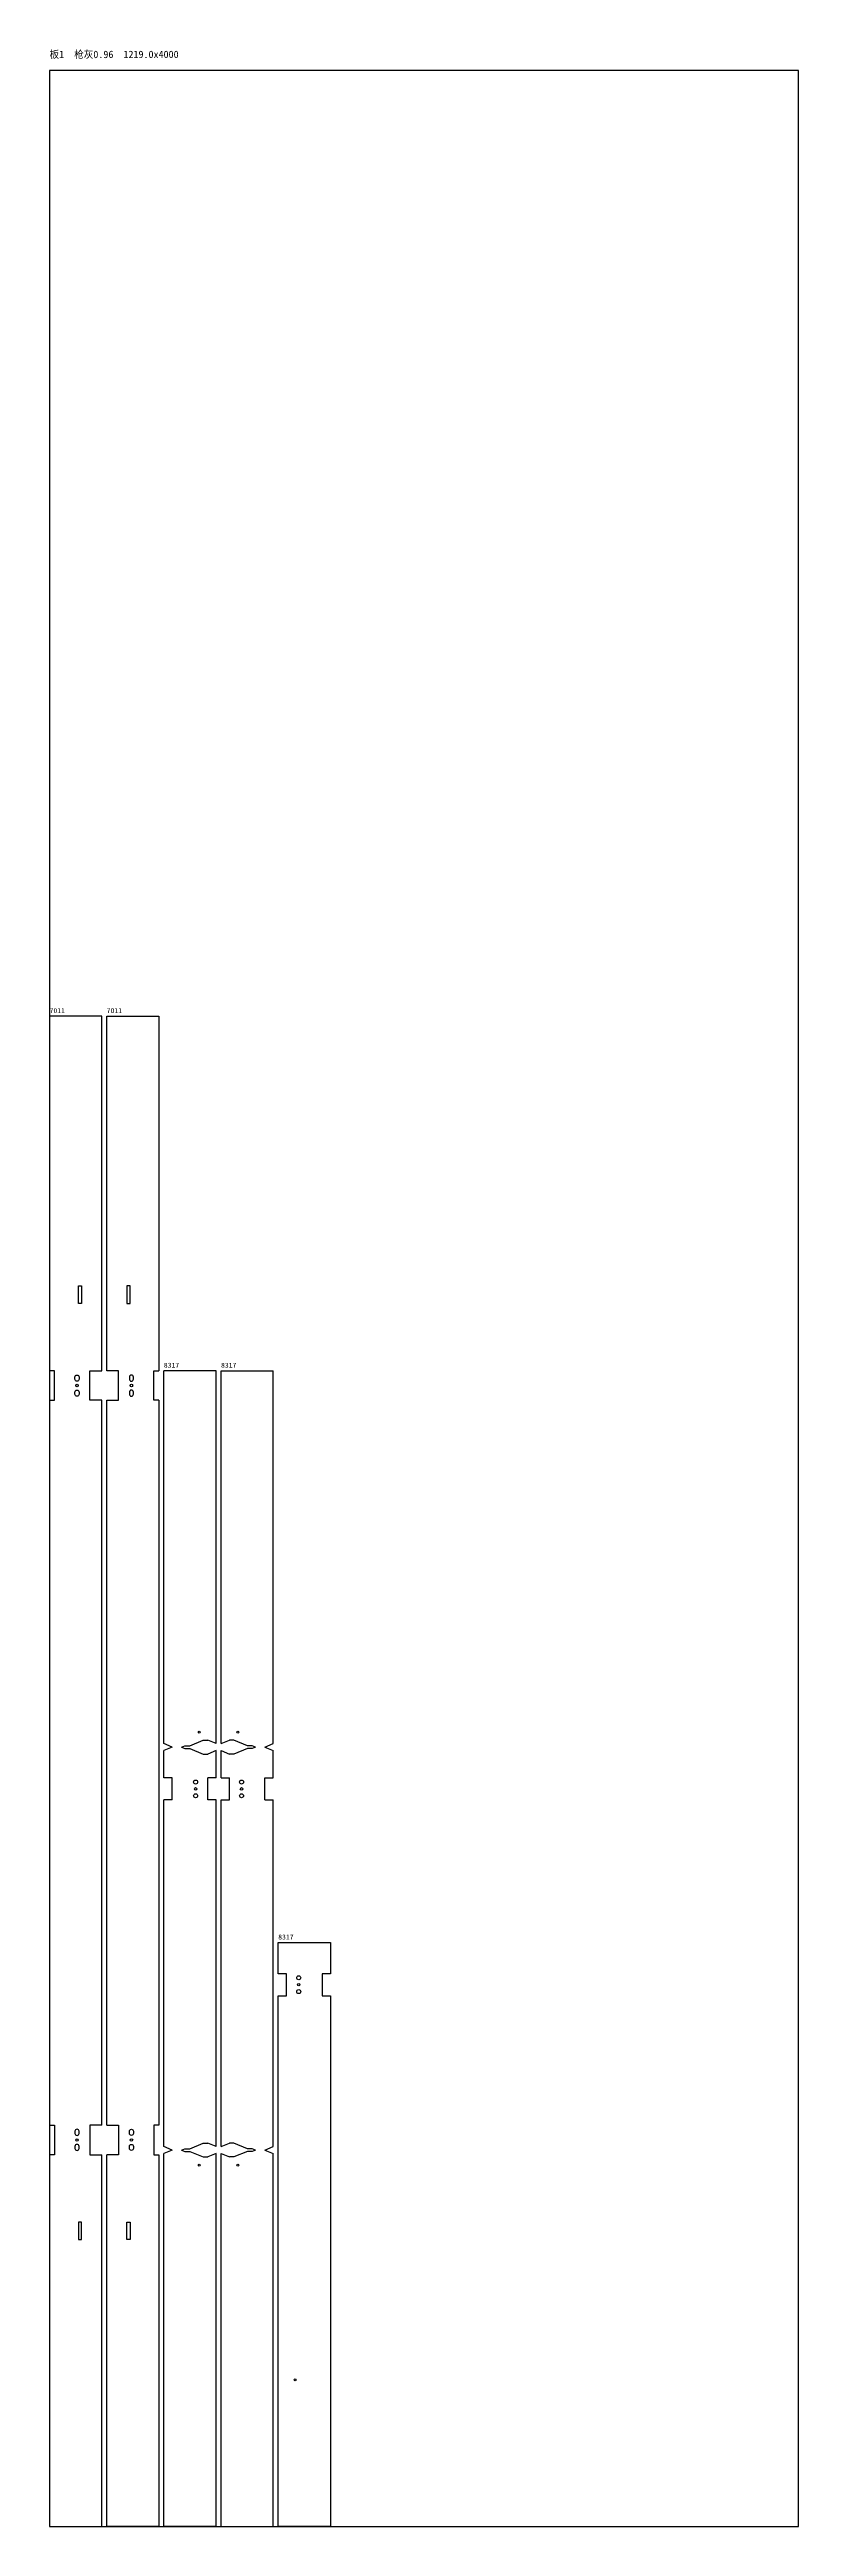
# Model space of a CAD drawing. Header units: metres. Extents: x 0 to 1219, y 0 to 4034.
import ezdxf

# ---------------------------------------------------------------- set-up
doc = ezdxf.new("R2010")
doc.units = ezdxf.units.M
doc.layers.add('00铝单板', color=3, linetype='Continuous')

# ---------------------------------------------------------------- blocks, each defined once
blk = doc.blocks.new('KB__-__-7011-__1_1')
at = {"color": 7}
for points in [[(47, 1991.9), (47, 2020.3), (52.2, 2020.3), (52.2, 1991.9)], [(47, 495.7), (47, 467.3), (52.2, 467.3), (52.2, 495.7)]]:
    blk.add_lwpolyline(points, close=True, dxfattribs=at)
at = {"color": 0}
for points in [[(0, 1834.2), (8, 1834.2), (8, 1882.2), (0, 1882.2)], [(85, 1834.2), (65.7, 1834.2), (65.7, 1882.2), (85, 1882.2)], [(0, 653.3), (8, 653.3), (8, 605.3), (0, 605.3)], [(85, 653.3), (65.7, 653.3), (65.7, 605.3), (85, 605.3)]]:
    blk.add_lwpolyline(points, dxfattribs=at)
for points in [[(41.4, 1868.5), (41.4, 1871.9, -1), (48, 1871.9), (48, 1868.5, -1), (41.4, 1868.5)], [(41.4, 1844), (41.4, 1847.4, -1), (48, 1847.4), (48, 1844, -1), (41.4, 1844)], [(41.4, 643.5), (41.4, 640.1, 1), (48, 640.1), (48, 643.5, 1), (41.4, 643.5)], [(41.4, 619), (41.4, 615.6, 1), (48, 615.6), (48, 619, 1), (41.4, 619)]]:
    blk.add_lwpolyline(points, format="xyb")
blk.add_lwpolyline([(0, 605.3), (0, 0), (85, 0), (85, 605.3)])
at = {"color": 7}
for centre in [(44.7, 1858.2), (44.7, 629.3)]:
    blk.add_circle(centre, 2, dxfattribs=at)
at = {"layer": '00铝单板', "color": 0}
for points in [[(85, 1882.2), (85, 2459.7), (0, 2459.7), (0, 1882.2)], [(0, 1834.2), (0, 653.3)], [(85, 653.3), (85, 1834.2)]]:
    blk.add_lwpolyline(points, dxfattribs=at)
blk = doc.blocks.new('KB__-__-7011-__2_2')
at = {"color": 7}
for points in [[(38, 1991.9), (38, 2020.3), (32.8, 2020.3), (32.8, 1991.9)], [(38, 495.7), (38, 467.3), (32.8, 467.3), (32.8, 495.7)]]:
    blk.add_lwpolyline(points, close=True, dxfattribs=at)
at = {"color": 0}
for points in [[(0, 1834.2), (19.3, 1834.2), (19.3, 1882.2), (0, 1882.2)], [(85, 1834.2), (77, 1834.2), (77, 1882.2), (85, 1882.2)], [(0, 653.3), (19.3, 653.3), (19.3, 605.3), (0, 605.3)], [(85, 653.3), (77, 653.3), (77, 605.3), (85, 605.3)]]:
    blk.add_lwpolyline(points, dxfattribs=at)
for points in [[(43.6, 1868.5), (43.6, 1871.9, 1), (37, 1871.9), (37, 1868.5, 1), (43.6, 1868.5)], [(43.6, 1844), (43.6, 1847.4, 1), (37, 1847.4), (37, 1844, 1), (43.6, 1844)], [(43.6, 643.5), (43.6, 640.1, -1), (37, 640.1), (37, 643.5, -1), (43.6, 643.5)], [(43.6, 619), (43.6, 615.6, -1), (37, 615.6), (37, 619, -1), (43.6, 619)]]:
    blk.add_lwpolyline(points, format="xyb")
blk.add_lwpolyline([(85, 605.3), (85, 0), (0, 0), (0, 605.3)])
at = {"color": 7}
for centre in [(40.3, 1858.2), (40.3, 629.3)]:
    blk.add_circle(centre, 2, dxfattribs=at)
at = {"layer": '00铝单板', "color": 0}
for points in [[(0, 1882.2), (0, 2459.7), (85, 2459.7), (85, 1882.2)], [(0, 653.3), (0, 1834.2)], [(85, 1834.2), (85, 653.3)]]:
    blk.add_lwpolyline(points, dxfattribs=at)
blk = doc.blocks.new('KB__-___-8317-__9_4')
for p, q in [((0, 1274.9), (0, 1882.2)), ((85.1, 1882.2), (0, 1882.2)), ((85.1, 1274.9), (85.1, 1882.2)), ((13.7, 1269.2), (0, 1274.9)), ((13.7, 1269.2), (0, 1263.6)), ((0, 1219.2), (0, 1263.6)), ((28.9, 1269.2), (34.2, 1271.4)), ((28.9, 1269.2), (34.2, 1267)), ((34.2, 1271.4), (42.2, 1271.4)), ((34.2, 1267), (42.2, 1267)), ((42.2, 1271.4), (64.2, 1280.5)), ((42.2, 1267), (64.2, 1257.9)), ((64.2, 1280.5), (71.4, 1280.5)), ((64.2, 1257.9), (71.4, 1257.9)), ((85.1, 1274.9), (71.4, 1280.5)), ((85.1, 1263.6), (71.4, 1257.9)), ((85.1, 1219.2), (85.1, 1263.6)), ((13.7, 1219.2), (0, 1219.2)), ((13.7, 1183.2), (13.7, 1219.2)), ((71.4, 1183.2), (71.4, 1219.2)), ((85.1, 1219.2), (71.4, 1219.2)), ((0, 618.7), (0, 1183.2)), ((13.7, 1183.2), (0, 1183.2)), ((85.1, 1183.2), (71.4, 1183.2)), ((85.1, 618.6), (85.1, 1183.2)), ((13.7, 613), (0, 618.7)), ((13.7, 613), (0, 607.3)), ((0, 0), (0, 607.3)), ((28.9, 613), (34.2, 615.2)), ((28.9, 613), (34.2, 610.8)), ((34.2, 615.2), (42.2, 615.2)), ((34.2, 610.8), (42.2, 610.8)), ((42.2, 615.2), (64.2, 624.3)), ((42.2, 610.8), (64.2, 601.7)), ((64.2, 624.3), (71.4, 624.3)), ((85.1, 618.6), (71.4, 624.3)), ((85.1, 607.4), (71.4, 601.7)), ((85.1, 0), (85.1, 607.4)), ((64.2, 601.7), (71.4, 601.7)), ((85.1, 0), (0, 0))]:
    blk.add_line(p, q)
for centre, radius in [((57.7, 1293.7), 1.5), ((51.7, 1212.4), 3.25), ((51.7, 1189.9), 3.25), ((57.7, 588.5), 1.5)]:
    blk.add_circle(centre, radius)
at = {"color": 7}
blk.add_circle((51.7, 1201.2), 2, dxfattribs=at)
blk = doc.blocks.new('KB__-___-8317-__10_5')
for p, q in [((0, 1274.9), (0, 1882.2)), ((0, 1882.2), (85.1, 1882.2)), ((85.1, 1274.9), (85.1, 1882.2)), ((0, 1274.9), (13.7, 1280.5)), ((0, 1219.2), (0, 1263.6)), ((0, 1263.6), (13.7, 1257.9)), ((20.9, 1280.5), (13.7, 1280.5)), ((20.9, 1257.9), (13.7, 1257.9)), ((42.9, 1271.4), (20.9, 1280.5)), ((42.9, 1267), (20.9, 1257.9)), ((50.9, 1271.4), (42.9, 1271.4)), ((50.9, 1267), (42.9, 1267)), ((56.2, 1269.2), (50.9, 1271.4)), ((56.2, 1269.2), (50.9, 1267)), ((71.4, 1269.2), (85.1, 1274.9)), ((71.4, 1269.2), (85.1, 1263.6)), ((85.1, 1219.2), (85.1, 1263.6)), ((0, 1219.2), (13.7, 1219.2)), ((13.7, 1183.2), (13.7, 1219.2)), ((71.4, 1219.2), (85.1, 1219.2)), ((71.4, 1183.2), (71.4, 1219.2)), ((0, 618.6), (0, 1183.2)), ((0, 1183.2), (13.7, 1183.2)), ((71.4, 1183.2), (85.1, 1183.2)), ((85.1, 618.7), (85.1, 1183.2)), ((0, 618.6), (13.7, 624.3)), ((0, 0), (0, 607.4)), ((0, 607.4), (13.7, 601.7)), ((20.9, 624.3), (13.7, 624.3)), ((42.9, 615.2), (20.9, 624.3)), ((42.9, 610.8), (20.9, 601.7)), ((50.9, 615.2), (42.9, 615.2)), ((50.9, 610.8), (42.9, 610.8)), ((56.2, 613), (50.9, 615.2)), ((56.2, 613), (50.9, 610.8)), ((71.4, 613), (85.1, 618.7)), ((71.4, 613), (85.1, 607.3)), ((85.1, 0), (85.1, 607.3)), ((20.9, 601.7), (13.7, 601.7)), ((0, 0), (85.1, 0))]:
    blk.add_line(p, q)
for centre, radius in [((27.4, 1293.7), 1.5), ((33.4, 1212.4), 3.25), ((33.4, 1189.9), 3.25), ((27.4, 588.5), 1.5)]:
    blk.add_circle(centre, radius)
at = {"color": 7}
blk.add_circle((33.4, 1201.2), 2, dxfattribs=at)
blk = doc.blocks.new('KB__-___-8317-__2_3')
for p, q in [((0, 900.2), (0, 951)), ((0, 951), (85.1, 951)), ((85.1, 951), (85.1, 900.2)), ((13.7, 900.2), (0, 900.2)), ((13.7, 864.2), (13.7, 900.2)), ((85.1, 900.2), (71.4, 900.2)), ((71.4, 900.2), (71.4, 864.2)), ((0, 0), (0, 864.2)), ((0, 864.2), (13.7, 864.2)), ((71.4, 864.2), (85.1, 864.2)), ((85.1, 864.2), (85.1, 0)), ((85.1, 0), (0, 0))]:
    blk.add_line(p, q)
for centre, radius in [((33.4, 893.5), 3.25), ((33.4, 871), 3.25), ((27.4, 238.9), 1.5)]:
    blk.add_circle(centre, radius)
at = {"color": 7}
blk.add_circle((33.4, 882.2), 2, dxfattribs=at)

msp = doc.modelspace()

# ---------------------------------------------------------------- linework, layer by layer
at = {"color": 3}
msp.add_lwpolyline([(0, 0), (1219, 0), (1219, 4000), (0, 4000)], close=True, dxfattribs=at)

# ---------------------------------------------------------------- block references
for name, p in [('KB__-__-7011-__1_1', (0, 0)), ('KB__-__-7011-__2_2', (93, 0)), ('KB__-___-8317-__9_4', (186, 0)), ('KB__-___-8317-__10_5', (279.1, 0)), ('KB__-___-8317-__2_3', (372.2, 0))]:
    msp.add_blockref(name, p)

# ---------------------------------------------------------------- texts
at = {"color": 5}
msp.add_text('板1  枪灰0.96  1219.0x4000', height=12, dxfattribs=at).set_placement((0, 4020))
for s, p in [('7011', (0, 2464.7)), ('7011', (93, 2464.7)), ('8317', (186, 1887.2)), ('8317', (279.1, 1887.2)), ('8317', (372.2, 956))]:
    msp.add_text(s, height=8).set_placement(p)

doc.saveas('drawing.dxf')
